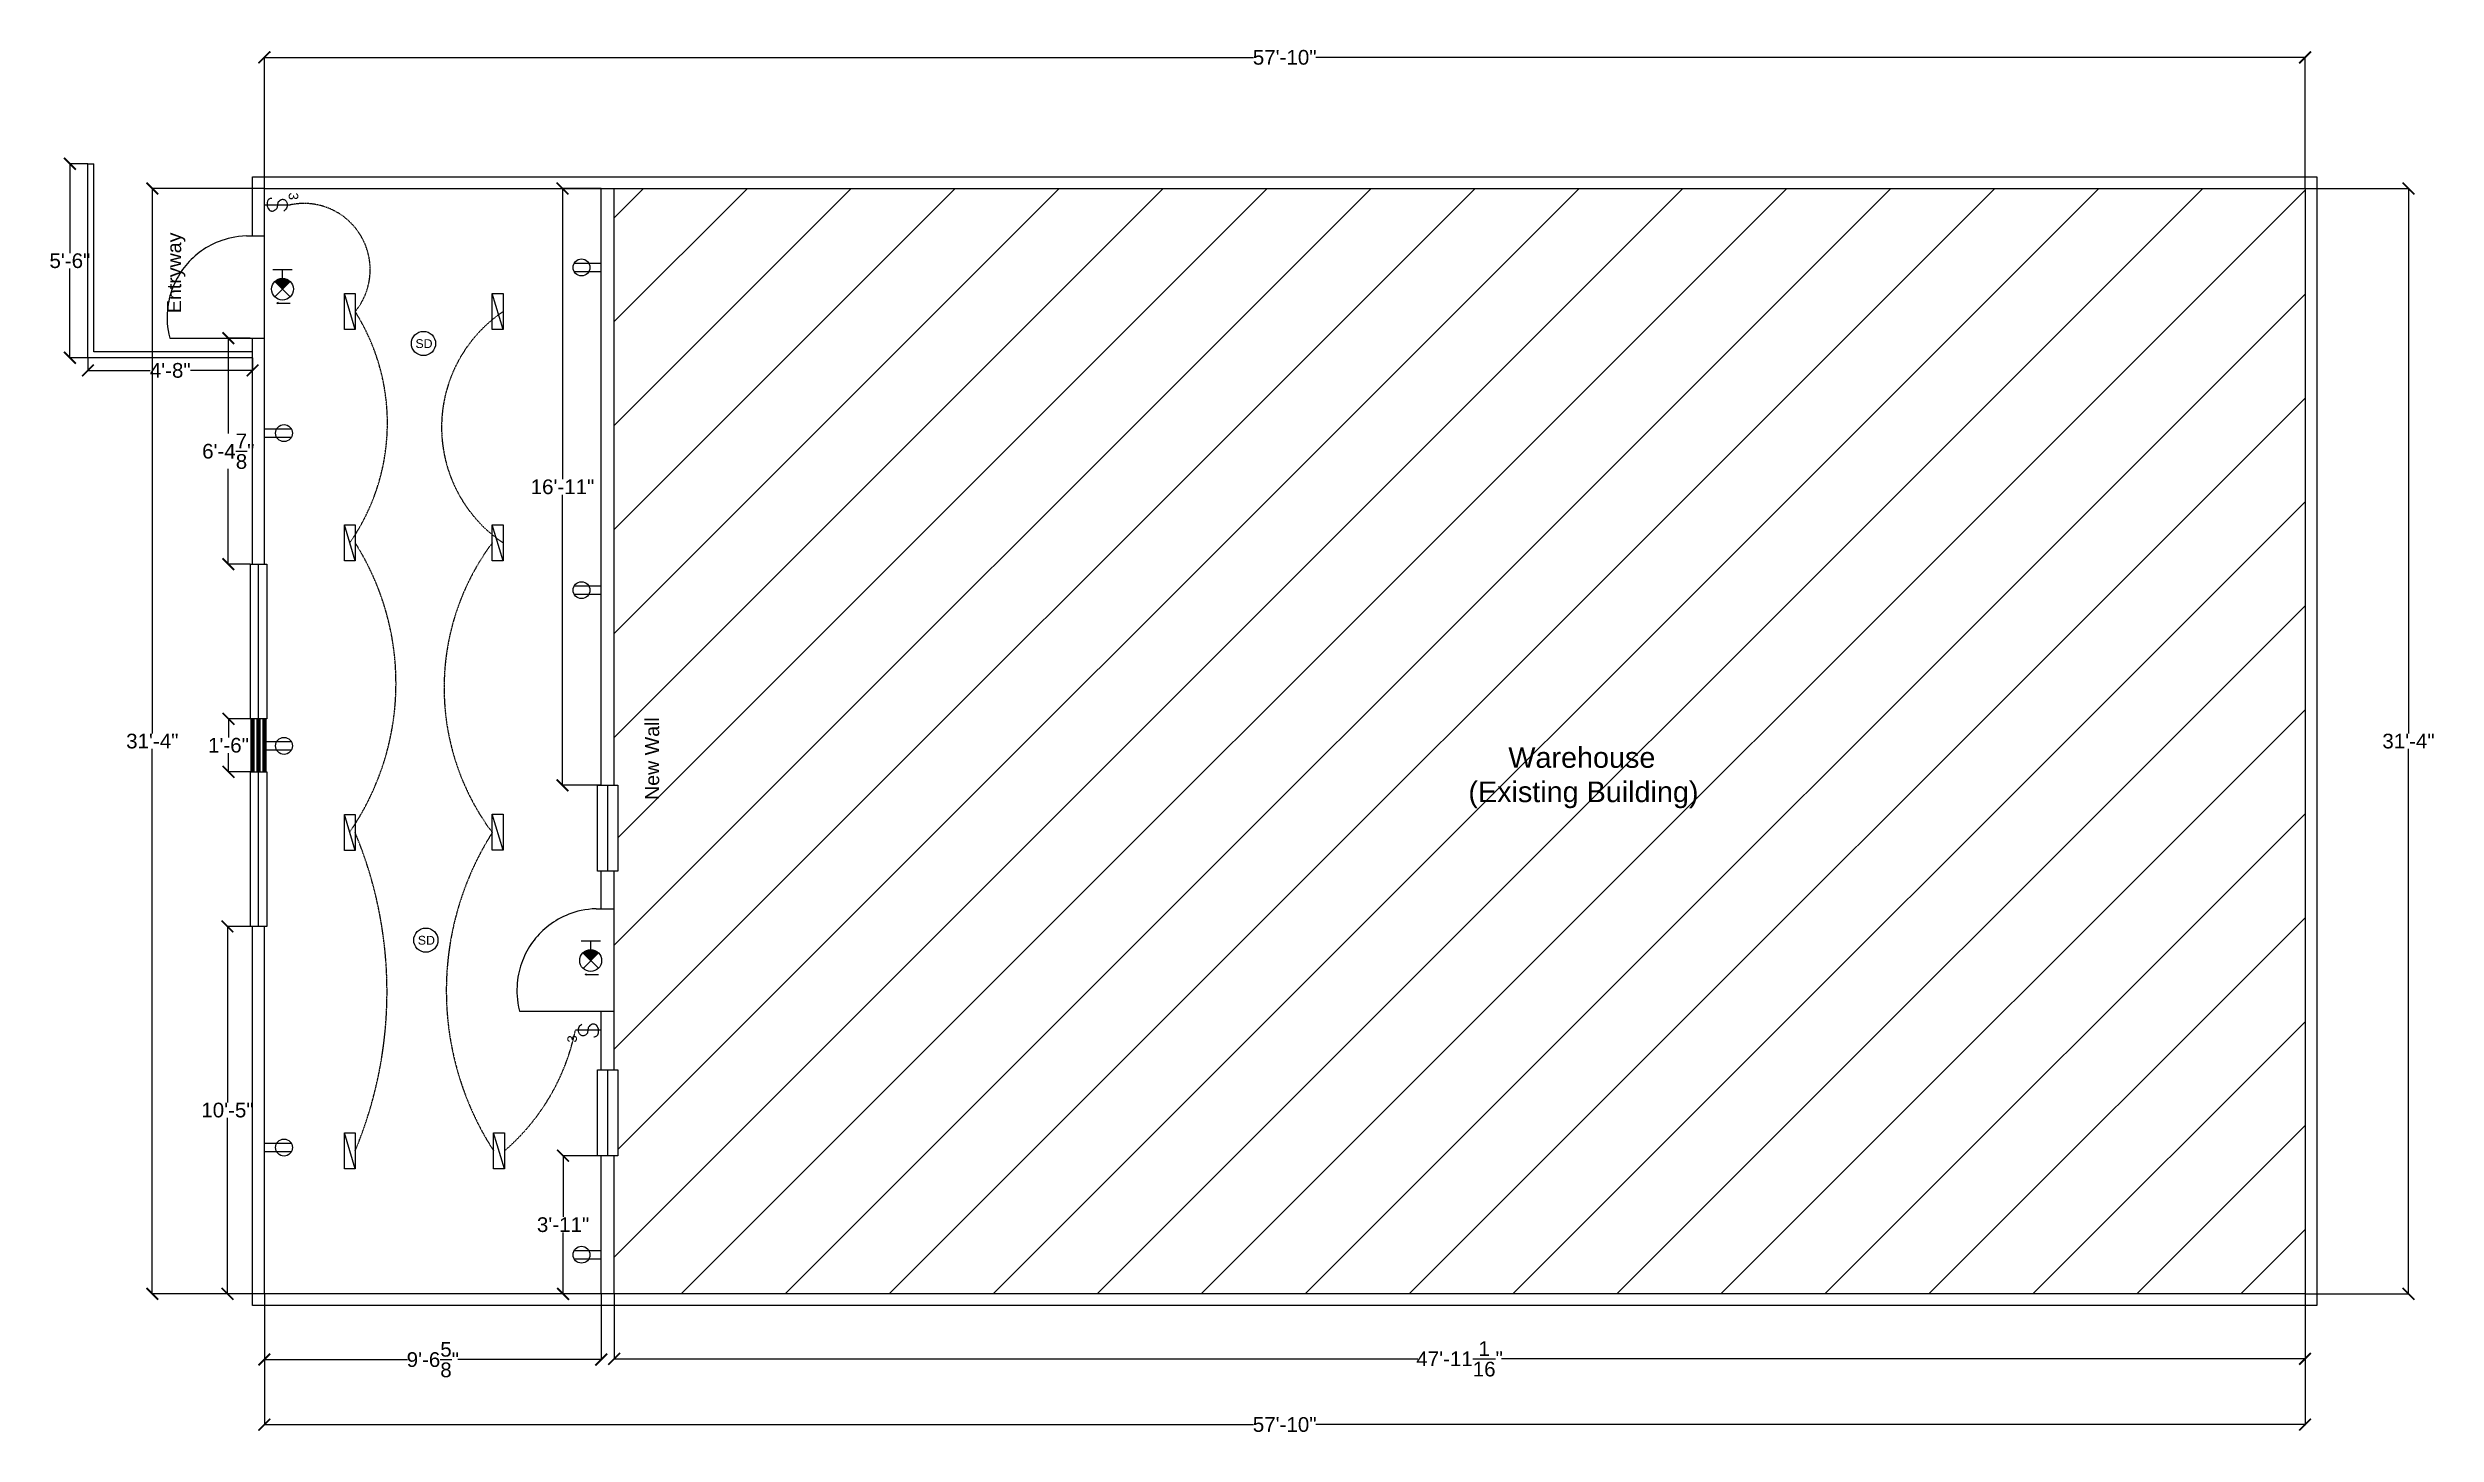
# Model space of a CAD drawing. Header units: inches. Extents: x -323 to 3091, y -1634 to 976.
# Drawn here: x 930 to 1742, y -416 to 55 of the extents above; entities that cross this region are included whole.
import ezdxf

# ---------------------------------------------------------------- set-up
doc = ezdxf.new("R2010")
doc.units = ezdxf.units.IN
doc.header["$MEASUREMENT"] = 0
doc.linetypes.add('ACAD_ISO02W100', pattern=[15, 12, -3])
doc.layers.add('Electrical', color=7, linetype='Continuous', lineweight=20, true_color=0xff0a0a)
doc.layers.add('PDF2_Geometry', color=7, linetype='Continuous')
doc.layers.add('PDF2_Text', color=7, linetype='Continuous')
doc.styles.add('PDF Arial', font='arial.ttf')
doc.styles.get("Standard").update_dxf_attribs({"font": 'arial.ttf'})
doc.dimstyles.get("Standard").update_dxf_attribs({"dimtxt": 5, "dimasz": 0.18, "dimexe": 0.18, "dimexo": 0.0625, "dimgap": 0.09, "dimtad": 0, "dimtih": 1, "dimtoh": 1, "dimdec": 4, "dimzin": 0, "dimdsep": 46, "dimlunit": 4, "dimtxsty": 'Standard', "dimcen": 0.09, "dimadec": 0, "dimazin": 0, "dimtfac": 1, "dimtdec": 4, "dimtofl": 0, "dimtmove": 0, "dimatfit": 3, "dimfxl": 1, "dimtolj": 1, "dimtzin": 0, "dimarcsym": 0})

msp = doc.modelspace()

# ---------------------------------------------------------------- texts
at = {"layer": 'PDF2_Text', "char_height": 4.77071, "attachment_point": 7, "rotation": 90, "style": 'PDF Arial'}
for s, insert in [('Entryway', (976.40242, -34.98196)), ('New Wall', (1137.58202, -200.58597))]:
    msp.add_mtext(s, dxfattribs=dict(at, insert=insert))
at = {"layer": 'PDF2_Text', "insert": (1412.73984, -203.43458), "char_height": 7, "width": 84.0063511, "attachment_point": 7, "style": 'PDF Arial'}
msp.add_mtext('     Warehouse\\P(Existing Building)', dxfattribs=at)

# ---------------------------------------------------------------- blocks, each defined once
blk = doc.blocks.new('_ArchTick')
at = {"color": 0, "linetype": 'ByBlock', "const_width": 0.15}
blk.add_lwpolyline([(-0.5, -0.5), (0.5, 0.5)], dxfattribs=at)
blk = doc.blocks.new('*D36')
at = {"color": 0, "lineweight": -2, "transparency": 16777216}
for p, q in [((1003.25, -368.65), (1003.25, -413.25)), ((1697.27, -368.65), (1697.27, -413.25)), ((1003.25, -413.07), (1339.64, -413.07)), ((1697.27, -413.07), (1360.88, -413.07))]:
    blk.add_line(p, q, dxfattribs=at)
at = {"layer": 'Defpoints', "color": 0, "transparency": 16777216}
for p in [(1003.25, -368.59), (1697.27, -368.59), (1003.25, -413.07)]:
    blk.add_point(p, dxfattribs=at)
at = {"color": 0, "lineweight": -2, "transparency": 16777216, "xscale": 4, "yscale": 4, "zscale": 4, "rotation": 180}
blk.add_blockref('_ArchTick', (1003.25, -413.07), dxfattribs=at)
at = {"color": 0, "lineweight": -2, "transparency": 16777216, "xscale": 4, "yscale": 4, "zscale": 4}
blk.add_blockref('_ArchTick', (1697.27, -413.07), dxfattribs=at)
at = {"color": 1, "transparency": 16777216, "insert": (1350.26, -413.07), "char_height": 5, "attachment_point": 5}
blk.add_mtext('\\A1;57\'-10"', dxfattribs=at)
blk = doc.blocks.new('*D37')
at = {"color": 0, "lineweight": -2, "transparency": 16777216}
for p, q in [((1697.33, 7.42), (1732.64, 7.42)), ((1732.46, 7.42), (1732.46, -177.94)), ((1732.46, -368.59), (1732.46, -183.23)), ((1697.33, -368.59), (1732.64, -368.59))]:
    blk.add_line(p, q, dxfattribs=at)
at = {"layer": 'Defpoints', "color": 0, "transparency": 16777216}
for p in [(1697.27, 7.42), (1732.46, 7.42), (1697.27, -368.59)]:
    blk.add_point(p, dxfattribs=at)
at = {"color": 0, "lineweight": -2, "transparency": 16777216, "xscale": 4, "yscale": 4, "zscale": 4}
for p, rotation in [((1732.46, 7.42), 90), ((1732.46, -368.59), 270)]:
    blk.add_blockref('_ArchTick', p, dxfattribs=dict(at, rotation=rotation))
at = {"color": 1, "transparency": 16777216, "insert": (1732.46, -180.59), "char_height": 5, "attachment_point": 5}
blk.add_mtext('\\A1;31\'-4"', dxfattribs=at)
blk = doc.blocks.new('*D38')
at = {"color": 0, "lineweight": -2, "transparency": 16777216}
for p, q in [((1003.25, -368.65), (1003.25, -391.13)), ((1117.85, -368.65), (1117.85, -391.13)), ((1003.25, -390.95), (1051.99, -390.95)), ((1117.85, -390.95), (1069.11, -390.95))]:
    blk.add_line(p, q, dxfattribs=at)
at = {"layer": 'Defpoints', "color": 0, "transparency": 16777216}
for p in [(1003.25, -368.59), (1117.85, -368.59), (1003.25, -390.95)]:
    blk.add_point(p, dxfattribs=at)
at = {"color": 0, "lineweight": -2, "transparency": 16777216, "xscale": 4, "yscale": 4, "zscale": 4, "rotation": 180}
blk.add_blockref('_ArchTick', (1003.25, -390.95), dxfattribs=at)
at = {"color": 0, "lineweight": -2, "transparency": 16777216, "xscale": 4, "yscale": 4, "zscale": 4}
blk.add_blockref('_ArchTick', (1117.85, -390.95), dxfattribs=at)
at = {"color": 1, "transparency": 16777216, "insert": (1060.55, -390.95), "char_height": 5, "attachment_point": 5}
blk.add_mtext('\\A1;9\'-6{\\H1x;\\S5/8;}"', dxfattribs=at)
blk = doc.blocks.new('*D39')
at = {"color": 0, "lineweight": -2, "transparency": 16777216}
for p, q in [((943.25, -50.24), (943.25, -54.67)), ((943.25, -54.49), (964.41, -54.49)), ((999.25, -54.49), (978.09, -54.49)), ((999.25, -50.24), (999.25, -54.67))]:
    blk.add_line(p, q, dxfattribs=at)
at = {"layer": 'Defpoints', "color": 0, "transparency": 16777216}
for p in [(943.25, -50.18), (943.25, -54.49), (999.25, -50.18)]:
    blk.add_point(p, dxfattribs=at)
at = {"color": 0, "lineweight": -2, "transparency": 16777216, "xscale": 4, "yscale": 4, "zscale": 4, "rotation": 180}
blk.add_blockref('_ArchTick', (943.25, -54.49), dxfattribs=at)
at = {"color": 0, "lineweight": -2, "transparency": 16777216, "xscale": 4, "yscale": 4, "zscale": 4}
blk.add_blockref('_ArchTick', (999.25, -54.49), dxfattribs=at)
at = {"color": 1, "transparency": 16777216, "insert": (971.25, -54.49), "char_height": 5, "attachment_point": 5}
blk.add_mtext('\\A1;4\'-8"', dxfattribs=at)
blk = doc.blocks.new('*D40')
at = {"color": 0, "lineweight": -2, "transparency": 16777216}
for p, q in [((943.19, 15.82), (936.95, 15.82)), ((937.13, 15.82), (937.13, -14.54)), ((937.13, -50.18), (937.13, -19.82)), ((943.19, -50.18), (936.95, -50.18))]:
    blk.add_line(p, q, dxfattribs=at)
at = {"layer": 'Defpoints', "color": 0, "transparency": 16777216}
for p in [(937.13, 15.82), (943.25, 15.82), (943.25, -50.18)]:
    blk.add_point(p, dxfattribs=at)
at = {"color": 0, "lineweight": -2, "transparency": 16777216, "xscale": 4, "yscale": 4, "zscale": 4}
for p, rotation in [((937.13, 15.82), 90), ((937.13, -50.18), 270)]:
    blk.add_blockref('_ArchTick', p, dxfattribs=dict(at, rotation=rotation))
at = {"color": 1, "transparency": 16777216, "insert": (937.13, -17.18), "char_height": 5, "attachment_point": 5}
blk.add_mtext('\\A1;5\'-6"', dxfattribs=at)
blk = doc.blocks.new('*D33')
at = {"color": 0, "lineweight": -2, "transparency": 16777216}
for p, q in [((1001.15, -243.61), (990.53, -243.61)), ((990.71, -243.61), (990.71, -303.46)), ((990.71, -368.59), (990.71, -308.74)), ((1003.19, -368.59), (990.53, -368.59))]:
    blk.add_line(p, q, dxfattribs=at)
at = {"layer": 'Defpoints', "color": 0, "transparency": 16777216}
for p in [(990.71, -243.61), (1001.21, -243.61), (1003.25, -368.59)]:
    blk.add_point(p, dxfattribs=at)
at = {"color": 0, "lineweight": -2, "transparency": 16777216, "xscale": 4, "yscale": 4, "zscale": 4}
for p, rotation in [((990.71, -243.61), 90), ((990.71, -368.59), 270)]:
    blk.add_blockref('_ArchTick', p, dxfattribs=dict(at, rotation=rotation))
at = {"color": 1, "transparency": 16777216, "insert": (990.71, -306.1), "char_height": 5, "attachment_point": 5}
blk.add_mtext('\\A1;10\'-5"', dxfattribs=at)
blk = doc.blocks.new('*D41')
at = {"color": 0, "lineweight": -2, "transparency": 16777216}
for p, q in [((999.19, -172.98), (990.87, -172.98)), ((991.05, -172.98), (991.05, -179.36)), ((991.05, -191.01), (991.05, -184.64)), ((999.19, -191.01), (990.87, -191.01))]:
    blk.add_line(p, q, dxfattribs=at)
at = {"layer": 'Defpoints', "color": 0, "transparency": 16777216}
for p in [(991.05, -172.98), (999.25, -172.98), (999.25, -191.01)]:
    blk.add_point(p, dxfattribs=at)
at = {"color": 0, "lineweight": -2, "transparency": 16777216, "xscale": 4, "yscale": 4, "zscale": 4}
for p, rotation in [((991.05, -172.98), 90), ((991.05, -191.01), 270)]:
    blk.add_blockref('_ArchTick', p, dxfattribs=dict(at, rotation=rotation))
at = {"color": 1, "transparency": 16777216, "insert": (991.05, -182), "char_height": 5, "attachment_point": 5}
blk.add_mtext('\\A1;1\'-6"', dxfattribs=at)
blk = doc.blocks.new('*D35')
at = {"color": 0, "lineweight": -2, "transparency": 16777216}
for p, q in [((1003.19, 7.42), (964.97, 7.42)), ((965.15, 7.42), (965.15, -177.94)), ((965.15, -368.59), (965.15, -183.23)), ((999.19, -368.59), (964.97, -368.59))]:
    blk.add_line(p, q, dxfattribs=at)
at = {"layer": 'Defpoints', "color": 0, "transparency": 16777216}
for p in [(965.15, 7.42), (1003.25, 7.42), (999.25, -368.59)]:
    blk.add_point(p, dxfattribs=at)
at = {"color": 0, "lineweight": -2, "transparency": 16777216, "xscale": 4, "yscale": 4, "zscale": 4}
for p, rotation in [((965.15, 7.42), 90), ((965.15, -368.59), 270)]:
    blk.add_blockref('_ArchTick', p, dxfattribs=dict(at, rotation=rotation))
at = {"color": 1, "transparency": 16777216, "insert": (965.15, -180.59), "char_height": 5, "attachment_point": 5}
blk.add_mtext('\\A1;31\'-4"', dxfattribs=at)
blk = doc.blocks.new('*D42')
at = {"color": 0, "lineweight": -2, "transparency": 16777216}
for p, q in [((998.45, -43.51), (990.82, -43.51)), ((991, -43.51), (991, -75.96)), ((991, -120.39), (991, -87.93)), ((998.45, -120.39), (990.82, -120.39))]:
    blk.add_line(p, q, dxfattribs=at)
at = {"layer": 'Defpoints', "color": 0, "transparency": 16777216}
for p in [(991, -43.51), (998.51, -43.51), (998.51, -120.39)]:
    blk.add_point(p, dxfattribs=at)
at = {"color": 0, "lineweight": -2, "transparency": 16777216, "xscale": 4, "yscale": 4, "zscale": 4}
for p, rotation in [((991, -43.51), 90), ((991, -120.39), 270)]:
    blk.add_blockref('_ArchTick', p, dxfattribs=dict(at, rotation=rotation))
at = {"color": 1, "transparency": 16777216, "insert": (991, -81.95), "char_height": 5, "attachment_point": 5}
blk.add_mtext('\\A1;6\'-4{\\H1x;\\S7/8;}"', dxfattribs=at)
blk = doc.blocks.new('*D34')
at = {"color": 0, "lineweight": -2, "transparency": 16777216}
for p, q in [((1117.79, -321.59), (1104.67, -321.59)), ((1104.85, -321.59), (1104.85, -342.45)), ((1104.85, -368.59), (1104.85, -347.74)), ((1117.79, -368.59), (1104.67, -368.59))]:
    blk.add_line(p, q, dxfattribs=at)
at = {"layer": 'Defpoints', "color": 0, "transparency": 16777216}
for p in [(1104.85, -321.59), (1117.85, -321.59), (1117.85, -368.59)]:
    blk.add_point(p, dxfattribs=at)
at = {"color": 0, "lineweight": -2, "transparency": 16777216, "xscale": 4, "yscale": 4, "zscale": 4}
for p, rotation in [((1104.85, -321.59), 90), ((1104.85, -368.59), 270)]:
    blk.add_blockref('_ArchTick', p, dxfattribs=dict(at, rotation=rotation))
at = {"color": 1, "transparency": 16777216, "insert": (1104.85, -345.09), "char_height": 5, "attachment_point": 5}
blk.add_mtext('\\A1;3\'-11"', dxfattribs=at)
blk = doc.blocks.new('*D43')
at = {"color": 0, "lineweight": -2, "transparency": 16777216}
for p, q in [((1117.79, 7.42), (1104.47, 7.42)), ((1104.65, 7.42), (1104.65, -91.45)), ((1104.65, -195.61), (1104.65, -96.74)), ((1117.79, -195.61), (1104.47, -195.61))]:
    blk.add_line(p, q, dxfattribs=at)
at = {"layer": 'Defpoints', "color": 0, "transparency": 16777216}
for p in [(1117.85, 7.42), (1104.65, -195.61), (1117.85, -195.61)]:
    blk.add_point(p, dxfattribs=at)
at = {"color": 0, "lineweight": -2, "transparency": 16777216, "xscale": 4, "yscale": 4, "zscale": 4}
for p, rotation in [((1104.65, 7.42), 90), ((1104.65, -195.61), 270)]:
    blk.add_blockref('_ArchTick', p, dxfattribs=dict(at, rotation=rotation))
at = {"color": 1, "transparency": 16777216, "insert": (1104.65, -94.09), "char_height": 5, "attachment_point": 5}
blk.add_mtext('\\A1;16\'-11"', dxfattribs=at)
blk = doc.blocks.new('*D44')
at = {"color": 0, "lineweight": -2, "transparency": 16777216}
for p, q in [((1122.21, -368.65), (1122.21, -390.87)), ((1697.27, -368.65), (1697.27, -390.87)), ((1122.21, -390.69), (1395.51, -390.69)), ((1697.27, -390.69), (1423.97, -390.69))]:
    blk.add_line(p, q, dxfattribs=at)
at = {"layer": 'Defpoints', "color": 0, "transparency": 16777216}
for p in [(1122.21, -368.59), (1697.27, -368.59), (1697.27, -390.69)]:
    blk.add_point(p, dxfattribs=at)
at = {"color": 0, "lineweight": -2, "transparency": 16777216, "xscale": 4, "yscale": 4, "zscale": 4, "rotation": 180}
blk.add_blockref('_ArchTick', (1122.21, -390.69), dxfattribs=at)
at = {"color": 0, "lineweight": -2, "transparency": 16777216, "xscale": 4, "yscale": 4, "zscale": 4}
blk.add_blockref('_ArchTick', (1697.27, -390.69), dxfattribs=at)
at = {"color": 1, "transparency": 16777216, "insert": (1409.74, -390.69), "char_height": 5, "attachment_point": 5}
blk.add_mtext('\\A1;47\'-11{\\H1x;\\S1/16;}"', dxfattribs=at)
blk = doc.blocks.new('Smoke Detector')
at = {"layer": 'Electrical', "transparency": 33554687}
blk.add_circle((0, 2.75), 4.12, dxfattribs=at)
at = {"layer": 'Electrical', "transparency": 33554687, "insert": (1.58, 0.02), "char_height": 3, "width": 5.82, "attachment_point": 7, "rotation": 90}
blk.add_mtext('\\fArial|b0|i0|c0|p0;SD\\P', dxfattribs=at)
blk = doc.blocks.new('Three Way')
at = {"layer": 'Electrical', "transparency": 33554687}
blk.add_line((0.84, 0), (0.84, 7), dxfattribs=at)
blk.add_lwpolyline([(-0.91, 2.01), (-0.91, 1.81), (-0.86, 1.61), (-0.79, 1.42), (-0.68, 1.25), (-0.55, 1.1), (-0.51, 1.06), (-0.38, 0.97), (-0.18, 0.88), (0.15, 0.79), (0.64, 0.76), (1.14, 0.8), (1.54, 0.91), (1.79, 1.02), (1.91, 1.1), (2.16, 1.31), (2.31, 1.49), (2.41, 1.66), (2.47, 1.81), (2.5, 1.96), (2.5, 2.03), (2.49, 2.18), (2.43, 2.43), (2.28, 2.77), (2.07, 3.08), (1.86, 3.3), (1.77, 3.37), (1.67, 3.44), (1.49, 3.51), (0.23, 3.71), (0.07, 3.76), (-0.01, 3.81), (-0.06, 3.84), (-0.28, 4.05), (-0.47, 4.29), (-0.58, 4.51), (-0.65, 4.7), (-0.68, 4.87), (-0.68, 5.01), (-0.66, 5.17), (-0.6, 5.33), (-0.51, 5.5), (-0.36, 5.69), (-0.15, 5.87), (0.02, 5.98), (0.23, 6.07), (0.54, 6.15), (0.92, 6.17), (1.25, 6.14), (1.44, 6.09), (1.73, 5.97), (1.98, 5.82), (2.21, 5.62), (2.4, 5.38), (2.49, 5.24)], dxfattribs=at)
at = {"layer": 'Electrical', "transparency": 33554687, "insert": (-2.5, 6.56), "char_height": 2.5628, "width": 2.0222, "attachment_point": 7}
blk.add_mtext('\\fArial|b0|i0|c0|p0;3\\P', dxfattribs=at)
blk = doc.blocks.new('*D45')
at = {"color": 0, "lineweight": -2, "transparency": 16777216}
for p, q in [((1003.25, 7.48), (1003.25, 52.18)), ((1003.25, 52), (1339.64, 52)), ((1697.27, 52), (1360.88, 52)), ((1697.27, 7.48), (1697.27, 52.18))]:
    blk.add_line(p, q, dxfattribs=at)
at = {"layer": 'Defpoints', "color": 0, "transparency": 16777216}
for p in [(1697.27, 52), (1003.25, 7.42), (1697.27, 7.42)]:
    blk.add_point(p, dxfattribs=at)
at = {"color": 0, "lineweight": -2, "transparency": 16777216, "xscale": 4, "yscale": 4, "zscale": 4, "rotation": 180}
blk.add_blockref('_ArchTick', (1003.25, 52), dxfattribs=at)
at = {"color": 0, "lineweight": -2, "transparency": 16777216, "xscale": 4, "yscale": 4, "zscale": 4}
blk.add_blockref('_ArchTick', (1697.27, 52), dxfattribs=at)
at = {"color": 1, "transparency": 16777216, "insert": (1350.26, 52), "char_height": 5, "attachment_point": 5}
blk.add_mtext('\\A1;57\'-10"', dxfattribs=at)

# ---------------------------------------------------------------- dimensions: what is measured, and where the dimension line sits
at = {"color": 3}
dim = msp.add_linear_dim(base=(1697.26759, 52.0035), p1=(1003.25101, 7.41889), p2=(1697.26759, 7.41889), dimstyle='Standard', override={"dimasz": 4, "dimblk1": 'ArchTick', "dimblk2": 'ArchTick', "dimsah": 1, "dimclrt": 1}, dxfattribs=at)
dim.commit()
dim.dimension.update_dxf_attribs({"geometry": '*D45', "text_midpoint": (1350.2593, 52.0035)})
for base, p1, p2, angle, picture, middle in [((937.1314, 15.81913), (943.24908, -50.18246), (943.24908, 15.81913), 90, '*D40', (937.1314, -17.18167)), ((965.14771, 7.41889), (999.25057, -368.59001), (1003.25101, 7.41889), 90, '*D35', (965.14771, -180.58556)), ((1104.65195, -195.60791), (1117.85331, 7.41892), (1117.85331, -195.60791), 90, '*D43', (1104.65195, -94.0945)), ((991.00072, -43.50775), (998.50983, -120.38579), (998.50983, -43.50775), 90, '*D42', (991.00072, -81.94677)), ((943.24908, -54.49041), (999.25059, -50.18246), (943.24908, -50.18246), 180, '*D39', (971.24983, -54.49041)), ((991.049123, -172.984452), (999.250571, -191.012498), (999.250571, -172.984452), 90, '*D41', (991.049123, -181.998475)), ((990.712375, -243.61116), (1003.251007, -368.590015), (1001.213911, -243.61116), 90, '*D33', (990.712375, -306.100588)), ((1104.85462, -321.5915), (1117.85331, -368.59001), (1117.85331, -321.5915), 90, '*D34', (1104.85462, -345.09076)), ((1003.25101, -413.06802), (1697.26759, -368.59001), (1003.25101, -368.59001), 180, '*D36', (1350.2593, -413.06802)), ((1003.25101, -390.95027), (1117.85331, -368.59001), (1003.25101, -368.59001), 180, '*D38', (1060.55216, -390.95027)), ((1697.26759, -390.69043), (1122.21229, -368.59001), (1697.26759, -368.59001), 180, '*D44', (1409.73994, -390.69043))]:
    dim = msp.add_linear_dim(base=base, p1=p1, p2=p2, angle=angle, dimstyle='Standard', override={"dimasz": 4, "dimblk1": 'ArchTick', "dimblk2": 'ArchTick', "dimsah": 1, "dimclrt": 1}, dxfattribs=at)
    dim.commit()
    dim.dimension.update_dxf_attribs({"geometry": picture, "text_midpoint": middle})
dim = msp.add_linear_dim(base=(1732.46357, 7.41889), p1=(1697.26759, -368.59001), p2=(1697.26759, 7.41889), angle=90, dimstyle='Standard', override={"dimasz": 4, "dimblk1": 'ArchTick', "dimblk2": 'ArchTick', "dimsah": 1, "dimclrt": 1}, dxfattribs=at)
dim.commit()
dim.dimension.update_dxf_attribs({"geometry": '*D37', "text_midpoint": (1732.46357, -180.58556), "dimtype": 160})

# ---------------------------------------------------------------- hatches: boundary and pattern name
h = msp.add_hatch()
h.set_pattern_fill('ANSI31', color=256, scale=200)
h.set_pattern_definition([(45, (1245.423, -20.744), (-17.6777, 17.6777), [])])
h.paths.add_polyline_path([(1122.21229, 7.41889), (1122.21229, -195.60791), (1123.44813, -195.60791), (1123.44813, -224.82909), (1122.21229, -224.82909), (1122.21229, -237.6449), (1122.21229, -272.38175), (1122.21229, -292.37032), (1123.44813, -292.37032), (1123.44813, -321.5915), (1122.21229, -321.5915), (1122.21229, -368.59001), (1697.26759, -368.59001), (1697.26759, 7.41889)])
h.paths.add_polyline_path([(1410.39776, -205.1989), (1492.1631, -205.1989), (1492.1631, -178.9879), (1410.39776, -178.9879)], flags=24)
h.paths.add_polyline_path([(1140.10894, -202.2863), (1140.10894, -171.75832), (1130.27789, -171.75832), (1130.27789, -202.2863)], flags=24)
h = msp.add_hatch(color=1)
h.dxf.hatch_style = 1
h.paths.add_polyline_path([(1006.77463, -24.19844), (1009.4511, -26.86299), (1012.0773, -24.23241, 0.419282827)])
h.paths.add_polyline_path([(1007.52399, -31.58254), (1007.99828, -31.76689), (1007.99828, -31.58254), (1007.99828, -31.39819)])
h = msp.add_hatch(color=1)
h.dxf.hatch_style = 1
h.paths.add_polyline_path([(1111.61131, -252.6034), (1114.28777, -255.26795), (1116.91397, -252.63737, 0.419282827)])
h.paths.add_polyline_path([(1112.83496, -259.80315), (1112.36067, -259.9875), (1112.83496, -260.17184), (1112.83496, -259.9875)])

# ---------------------------------------------------------------- linework, layer by layer
for p, q in [((943.24908, 15.81913), (945.24929, 15.81913)), ((997.18593, -8.73767), (1003.25101, -8.73767)), ((1003.25101, -43.50775), (1003.25101, -8.73767)), ((1116.1472, -237.61167), (1122.21229, -237.61167)), ((1122.21229, -272.38175), (1122.21229, -237.6449))]:
    msp.add_line(p, q)
at = {"color": 1}
for p, q in [((1006.16346, -20.09458), (1012.70809, -20.09458)), ((1006.77463, -24.19844), (1012.0439, -29.44425)), ((1006.82478, -29.49368), (1012.0773, -24.23241)), ((1009.40927, -23.10369), (1009.40927, -20.09458)), ((1108.59943, -20.81641), (1117.81272, -20.81641)), ((1108.64002, -17.9777), (1117.85331, -17.9777)), ((1007.99828, -31.39819), (1007.52399, -31.58254)), ((1007.99828, -31.76689), (1007.52399, -31.58254)), ((1007.99828, -31.58254), (1007.99828, -31.39819)), ((1007.99828, -31.58254), (1012.0641, -31.58254)), ((1007.99828, -31.58254), (1007.99828, -31.76689)), ((1012.4237, -77.25612), (1003.21042, -77.25612)), ((1012.4643, -74.41742), (1003.25101, -74.41742)), ((1108.64002, -127.77534), (1117.85331, -127.77534)), ((1108.59943, -130.61405), (1117.81272, -130.61405)), ((1012.4237, -183.66178), (1003.21042, -183.66178)), ((1012.4643, -180.82307), (1003.25101, -180.82307)), ((1111.00014, -248.49953), (1117.54477, -248.49953)), ((1114.24594, -251.50865), (1114.24594, -248.49953)), ((1111.61131, -252.6034), (1116.88058, -257.84921)), ((1111.66146, -257.89864), (1116.91397, -252.63737)), ((1112.83496, -259.80315), (1112.36067, -259.9875)), ((1112.83496, -259.9875), (1112.83496, -259.80315)), ((1112.83496, -260.17184), (1112.36067, -259.9875)), ((1112.83496, -259.9875), (1116.90078, -259.9875)), ((1112.83496, -259.9875), (1112.83496, -260.17184)), ((1012.4237, -320.29343), (1003.21042, -320.29343)), ((1012.4643, -317.45472), (1003.25101, -317.45472)), ((1108.59943, -356.66201), (1117.81272, -356.66201)), ((1108.64002, -353.8233), (1117.85331, -353.8233))]:
    msp.add_line(p, q, dxfattribs=at)
at = {"color": 5}
for p, q in [((1120.01635, -224.82938), (1120.01635, -195.60791)), ((1120.01635, -321.59179), (1120.01635, -292.37032))]:
    msp.add_line(p, q, dxfattribs=at)
for points in [[(998.50983, -172.98445), (998.50983, -120.38579), (1004.06552, -120.38579), (1004.06552, -172.98445)], [(998.50984, -243.61116), (998.50984, -191.0125), (1004.06553, -191.0125), (1004.06553, -243.61116)], [(1116.58458, -224.82909), (1116.58458, -195.60791), (1123.44813, -195.60791), (1123.44813, -224.82909)], [(1116.58458, -321.5915), (1116.58458, -292.37032), (1123.44813, -292.37032), (1123.44813, -321.5915)]]:
    msp.add_lwpolyline(points, close=True, dxfattribs=at)
at = {"color": 1}
for centre, radius in [((1009.40927, -26.82135), 3.71765), ((1111.12359, -19.43286), 2.87847), ((1009.94014, -75.80097), 2.87847), ((1111.12359, -129.2305), 2.87847), ((1009.94014, -182.20662), 2.87847), ((1114.24594, -255.2263), 3.71765), ((1009.94014, -318.83827), 2.87847), ((1111.12359, -355.27846), 2.87847)]:
    msp.add_circle(centre, radius, dxfattribs=at)
at = {"color": 1, "linetype": 'ACAD_ISO02W100', "ltscale": 0.005}
for centre, radius, start, end in [((1016.72252, -20.20541), 22.52425, 320.69400653, 101.9272445), ((973.96452, -72.4135), 71.1468, 325.08633253, 32.22607923), ((1110.93433, -73.80297), 47.41108, 123.94866396, 236.05133604), ((958.81617, -160.92579), 89.21571, 325.46012897, 32.39075916), ((1146.67517, -162.41634), 82.29599, 143.21275694, 216.78724306), ((904.24199, -265.82199), 140.73276, 337.38229471, 22.6177032), ((1165.4044, -265.46498), 100.27086, 147.57410062, 212.91056527), ((1037.09073, -264.22418), 73.43039, 310.63918281, 348.46052044)]:
    msp.add_arc(centre, radius, start, end, dxfattribs=at)
at = {"layer": 'PDF2_Geometry'}
for points in [[(999.25059, -50.18246), (943.24908, -50.18246), (943.24908, 15.81913)], [(999.25059, -48.18225), (945.24929, -48.18225), (945.24929, 15.81913)], [(999.25057, -8.73767), (999.25057, 11.41932), (1701.26803, 11.41932), (1701.26803, -372.59045), (999.25057, -372.59045), (999.25057, -243.61116)], [(1003.25101, -8.73767), (1003.25101, 7.41889), (1697.26759, 7.41889), (1697.26759, -368.59001), (1003.25101, -368.59001), (1003.25101, -243.61116)], [(1117.85331, -195.60791), (1117.85331, 7.41892)], [(1122.21229, -195.60791), (1122.21229, 7.41892)], [(999.25057, -120.38579), (999.25057, -43.50775)], [(1003.25101, -120.38579), (1003.25101, -43.50775)], [(1117.85331, -237.6449), (1117.85331, -224.82909)], [(1122.21229, -237.6449), (1122.21229, -224.82909)], [(1117.85331, -292.18253), (1117.85331, -272.38175)], [(1122.21229, -292.18253), (1122.21229, -272.38175)], [(1117.85331, -368.59001), (1117.85331, -321.5915)], [(1122.21229, -368.59001), (1122.21229, -321.5915)]]:
    msp.add_lwpolyline(points, dxfattribs=at)
at = {"layer": 'PDF2_Geometry', "lineweight": 20}
for points in [[(997.18593, -8.73767), (995.80076, -8.80414), (994.49538, -8.93029), (993.25873, -9.10876), (992.08161, -9.33215), (990.95789, -9.59554), (989.88203, -9.89524), (988.84976, -10.22755), (987.85737, -10.59002), (986.90181, -10.9808), (985.98122, -11.39743), (985.09379, -11.83867), (984.23642, -12.30391), (983.40912, -12.79069), (982.61067, -13.29901), (981.83861, -13.82826), (981.09294, -14.37658), (980.37304, -14.94459), (979.6777, -15.53168), (979.00629, -16.13662), (978.35942, -16.75941), (977.73527, -17.40004), (977.13505, -18.0579), (976.55693, -18.73299), (976.00212, -19.42593), (975.46941, -20.13549), (974.96002, -20.86228), (974.47334, -21.60568), (974.00937, -22.36693), (973.56872, -23.14541), (973.15139, -23.94173), (972.75738, -24.75591), (972.38792, -25.58854), (972.04362, -26.44026), (971.72449, -27.31043), (971.43174, -28.20092), (971.166, -29.11171), (970.9291, -30.04342), (970.72105, -30.99791), (970.5443, -31.97578), (970.40008, -32.97826), (970.29083, -34.0066), (970.21842, -35.06324), (970.1865, -36.15003), (970.19816, -37.27006), (970.25708, -38.42578), (970.36939, -39.6215), (970.54123, -40.86215), (970.78181, -42.15449), (971.10279, -43.50775), (1003.25101, -43.50775)], [(1116.1472, -237.61167), (1114.76203, -237.67814), (1113.45665, -237.80429), (1112.22, -237.98276), (1111.04288, -238.20615), (1109.91916, -238.46954), (1108.84331, -238.76924), (1107.81103, -239.10156), (1106.81864, -239.46402), (1105.86308, -239.8548), (1104.9425, -240.27143), (1104.05506, -240.71267), (1103.19769, -241.17791), (1102.37039, -241.66469), (1101.57194, -242.17301), (1100.79988, -242.70226), (1100.05421, -243.25058), (1099.33432, -243.81859), (1098.63897, -244.40568), (1097.96756, -245.01062), (1097.3207, -245.63341), (1096.69654, -246.27404), (1096.09633, -246.9319), (1095.5182, -247.60699), (1094.9634, -248.29993), (1094.43069, -249.00949), (1093.9213, -249.73628), (1093.43462, -250.47968), (1092.97064, -251.24093), (1092.52999, -252.01941), (1092.11266, -252.81574), (1091.71865, -253.62991), (1091.34919, -254.46255), (1091.0049, -255.31426), (1090.68576, -256.18443), (1090.39302, -257.07492), (1090.12727, -257.98571), (1089.89038, -258.91742), (1089.68233, -259.87191), (1089.50558, -260.84978), (1089.36135, -261.85226), (1089.25211, -262.8806), (1089.17969, -263.93724), (1089.14778, -265.02403), (1089.15944, -266.14406), (1089.21835, -267.29978), (1089.33067, -268.4955), (1089.50251, -269.73615), (1089.74309, -271.02849), (1090.06406, -272.38175), (1122.21229, -272.38175)]]:
    msp.add_lwpolyline(points, dxfattribs=at)
at = {"layer": 'PDF2_Geometry', "lineweight": 5}
for points in [[(1034.15119, -40.60243), (1030.46078, -28.34489)], [(1034.15119, -40.60243), (1030.46078, -28.34489)], [(1084.45762, -40.60243), (1080.76721, -28.34489)], [(1034.15119, -119.26254), (1030.46078, -107.005)], [(1034.15119, -119.26254), (1030.46078, -107.005)], [(1084.45762, -119.26105), (1080.76721, -107.00351)], [(1034.15119, -217.82767), (1030.46078, -205.57013)], [(1034.15119, -217.82767), (1030.46078, -205.57013)], [(1084.45762, -217.63805), (1080.76721, -205.38051)], [(1034.15119, -326.07384), (1030.46078, -313.8163)], [(1034.15119, -326.07384), (1030.46078, -313.8163)], [(1084.91545, -326.07384), (1081.22504, -313.8163)], [(1084.91545, -326.07384), (1081.22504, -313.8163)]]:
    msp.add_lwpolyline(points, dxfattribs=at)
for points in [[(1030.46078, -40.60243), (1030.46078, -28.34489), (1034.15119, -28.34489), (1034.15119, -40.60243)], [(1080.76721, -40.60243), (1080.76721, -28.34489), (1084.45762, -28.34489), (1084.45762, -40.60243)], [(1030.46078, -119.26254), (1030.46078, -107.005), (1034.15119, -107.005), (1034.15119, -119.26254)], [(1080.76721, -119.26105), (1080.76721, -107.00351), (1084.45762, -107.00351), (1084.45762, -119.26105)], [(1030.46078, -217.82767), (1030.46078, -205.57013), (1034.15119, -205.57013), (1034.15119, -217.82767)], [(1080.76721, -217.63805), (1080.76721, -205.38051), (1084.45762, -205.38051), (1084.45762, -217.63805)], [(1030.46078, -326.07384), (1030.46078, -313.8163), (1034.15119, -313.8163), (1034.15119, -326.07384)], [(1081.22504, -326.07384), (1081.22504, -313.8163), (1084.91545, -313.8163), (1084.91545, -326.07384)]]:
    msp.add_lwpolyline(points, close=True, dxfattribs=at)
at = {"layer": 'PDF2_Geometry', "color": 5, "lineweight": 18}
for points in [[(1001.25079, -172.98445), (1001.25079, -120.38579)], [(1001.2508, -243.61116), (1001.2508, -191.0125)]]:
    msp.add_lwpolyline(points, dxfattribs=at)
at = {"layer": 'PDF2_Geometry', "lineweight": 120}
for points in [[(999.25057, -191.0125), (999.25057, -172.98445)], [(1001.25079, -191.0125), (1001.25079, -172.98445)], [(1003.25101, -191.0125), (1003.25101, -172.98445)]]:
    msp.add_lwpolyline(points, dxfattribs=at)

# ---------------------------------------------------------------- block references
at = {"color": 0, "linetype": 'Continuous', "lineweight": 0, "transparency": 33554687, "xscale": 1.259499308428796, "yscale": 1.259499308428796, "zscale": 1.259499308428796}
for p, rotation in [((1003.25101, 2.88459), 270), ((1117.85331, -279.96546), 90)]:
    msp.add_blockref('Three Way', p, dxfattribs=dict(at, rotation=rotation))
at = {"layer": 'Electrical', "color": 0, "transparency": 33554687, "rotation": 270}
for p in [(1054.61795, -45.31302), (1055.42856, -248.27749)]:
    msp.add_blockref('Smoke Detector', p, dxfattribs=at)

msp.set_redraw_order([(e.dxf.handle, doc.entitydb.next_handle()) for e in msp.query("TEXT MTEXT ATTDEF DIMENSION ARC_DIMENSION")])  # texts and dimensions are drawn at this point

doc.saveas('drawing.dxf')
